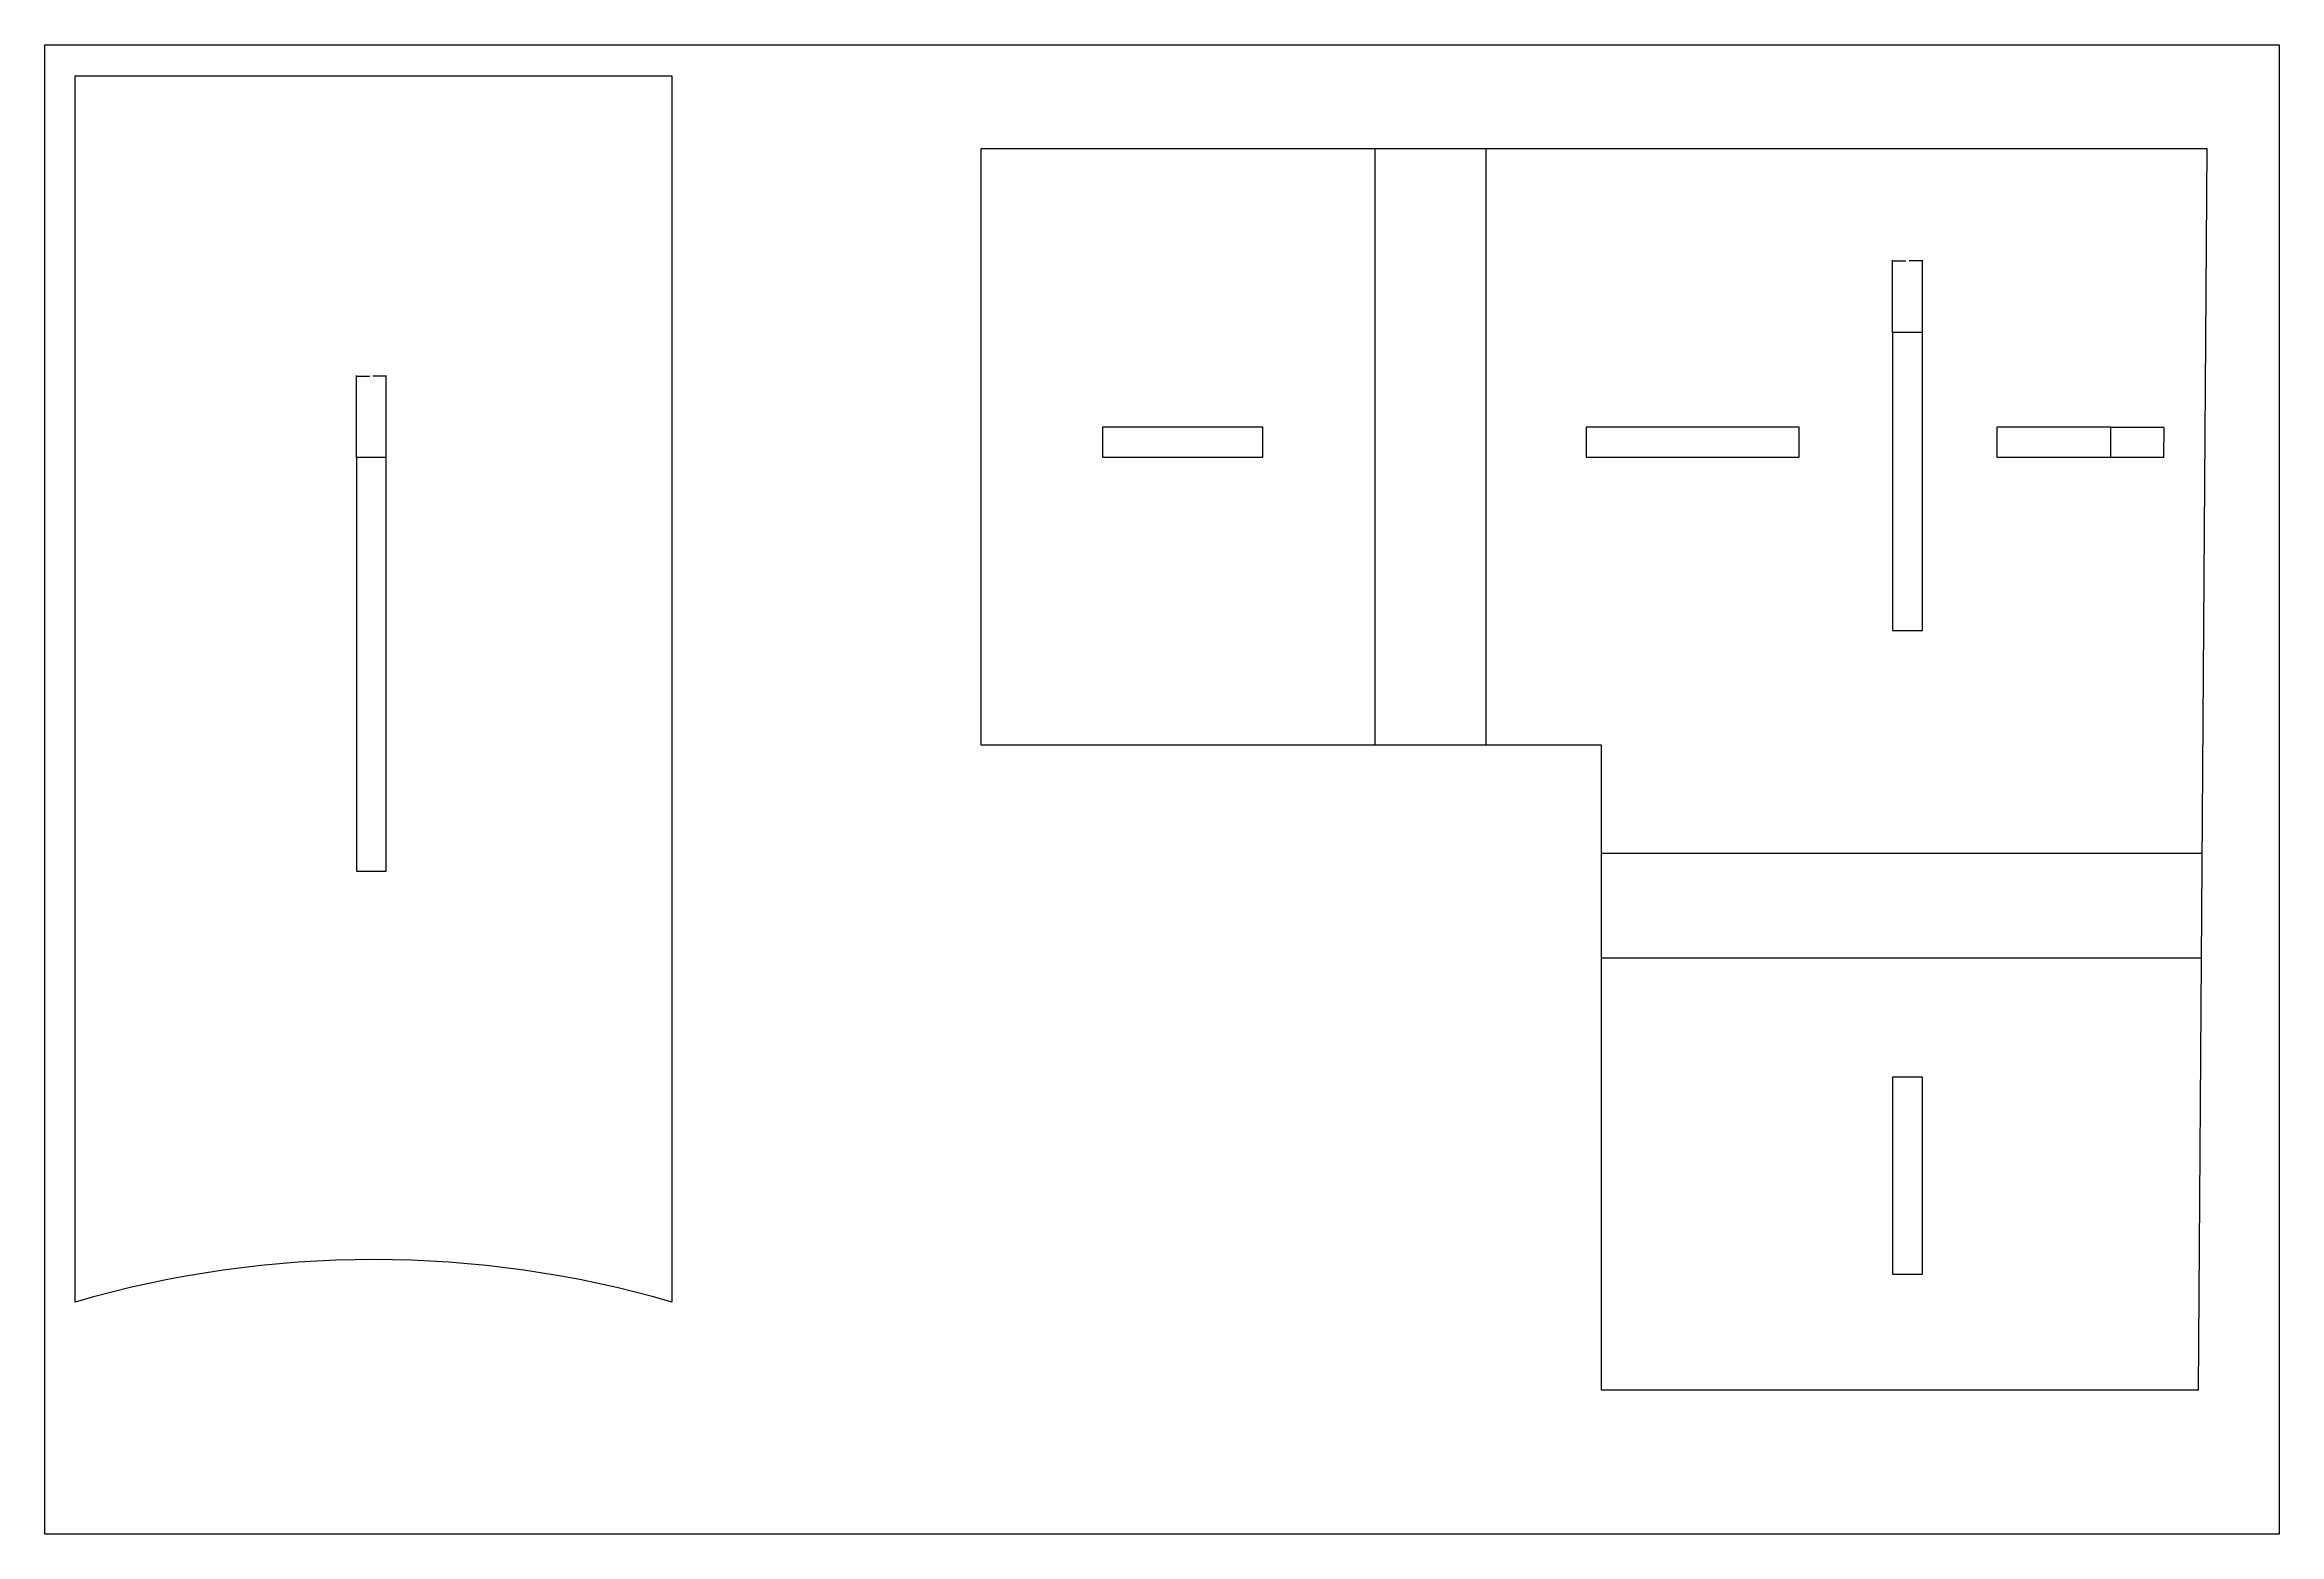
# Model space of a CAD drawing. Header units: millimetres. Extents: x -1533 to 16534, y -9814 to -2517.
# Drawn here: x 9096 to 9996, y -6211 to -5611 of the extents above; entities that cross this region are included whole.
import ezdxf

# ---------------------------------------------------------------- set-up
doc = ezdxf.new("R2010")
doc.units = ezdxf.units.MM
doc.header["$MEASUREMENT"] = 0
for name, color, linetype, true_color in [('90X60', 6, 'Continuous', 0xff00ff), ('CORTE', 7, 'Continuous', 0x0000bf), ('GRABADO', 1, 'Continuous', 0xff0000)]:
    doc.layers.add(name, color=color, linetype=linetype, true_color=true_color)
doc.dimstyles.get("Standard").update_dxf_attribs({"dimtxt": 0.18, "dimasz": 0.18, "dimexe": 0.18, "dimexo": 0.0625, "dimgap": 0.09, "dimtad": 0, "dimtih": 1, "dimtoh": 1, "dimdec": 4, "dimzin": 0, "dimdsep": 46, "dimtxsty": 'Standard', "dimcen": 0.09, "dimadec": 0, "dimazin": 0, "dimtfac": 1, "dimtdec": 4, "dimtofl": 0, "dimtmove": 0, "dimatfit": 3, "dimfxl": 0, "dimtolj": 1, "dimtzin": 0, "dimarcsym": 0})

# ---------------------------------------------------------------- blocks, each defined once
blk = doc.blocks.new('*D32')
at = {"layer": 'CORTE', "color": 0, "lineweight": -2}
for p, q in [((9840.31, -5726.5), (9840.31, -5697.45)), ((9840.49, -5697.63), (9845.71, -5697.63)), ((9852.15, -5697.63), (9846.93, -5697.63)), ((9852.33, -5726.5), (9852.33, -5697.45))]:
    blk.add_line(p, q, dxfattribs=at)
at = {"layer": 'CORTE', "color": 0}
for points in [[(9840.49, -5697.6), (9840.49, -5697.66), (9840.31, -5697.63)], [(9852.15, -5697.66), (9852.15, -5697.6), (9852.33, -5697.63)]]:
    blk.add_solid(points, dxfattribs=at)
at = {"layer": 'Defpoints', "color": 0}
for p in [(9840.31, -5697.63), (9840.31, -5726.56), (9852.33, -5726.56)]:
    blk.add_point(p, dxfattribs=at)
at = {"layer": 'CORTE', "color": 0, "insert": (9846.32, -5697.63), "char_height": 0.18, "attachment_point": 5}
blk.add_mtext('\\A1;12.0226', dxfattribs=at)
blk = doc.blocks.new('*D33')
at = {"layer": 'CORTE', "color": 0, "lineweight": -2}
for p, q in [((9928.25, -5764.7), (9949.68, -5764.7)), ((9949.5, -5764.88), (9949.5, -5770.54)), ((9928.25, -5776.73), (9949.68, -5776.73)), ((9949.5, -5776.55), (9949.5, -5770.9))]:
    blk.add_line(p, q, dxfattribs=at)
at = {"layer": 'CORTE', "color": 0}
for points in [[(9949.53, -5764.88), (9949.47, -5764.88), (9949.5, -5764.7)], [(9949.47, -5776.55), (9949.53, -5776.55), (9949.5, -5776.73)]]:
    blk.add_solid(points, dxfattribs=at)
at = {"layer": 'Defpoints', "color": 0}
for p in [(9928.19, -5764.7), (9928.19, -5776.73), (9949.5, -5776.73)]:
    blk.add_point(p, dxfattribs=at)
at = {"layer": 'CORTE', "color": 0, "insert": (9949.5, -5770.72), "char_height": 0.18, "attachment_point": 5}
blk.add_mtext('\\A1;12.0226', dxfattribs=at)
blk = doc.blocks.new('*D36')
at = {"layer": 'CORTE', "color": 0, "lineweight": -2}
for p, q in [((9221.63, -5776.86), (9221.63, -5743.89)), ((9221.81, -5744.07), (9227.03, -5744.07)), ((9233.47, -5744.07), (9228.25, -5744.07)), ((9233.65, -5776.86), (9233.65, -5743.89))]:
    blk.add_line(p, q, dxfattribs=at)
at = {"layer": 'CORTE', "color": 0}
for points in [[(9221.81, -5744.04), (9221.81, -5744.1), (9221.63, -5744.07)], [(9233.47, -5744.1), (9233.47, -5744.04), (9233.65, -5744.07)]]:
    blk.add_solid(points, dxfattribs=at)
at = {"layer": 'Defpoints', "color": 0}
for p in [(9221.63, -5744.07), (9221.63, -5776.92), (9233.65, -5776.92)]:
    blk.add_point(p, dxfattribs=at)
at = {"layer": 'CORTE', "color": 0, "insert": (9227.64, -5744.07), "char_height": 0.18, "attachment_point": 5}
blk.add_mtext('\\A1;12.0226', dxfattribs=at)

msp = doc.modelspace()

# ---------------------------------------------------------------- linework, layer by layer
at = {"layer": '90X60'}
for p, q in [((9096.06501, -6210.60452), (9096.06501, -5610.60452)), ((9096.06501, -5610.60452), (9996.06501, -5610.60452)), ((9996.06501, -5610.60452), (9996.06501, -6210.60452)), ((9996.06501, -6210.60452), (9096.06501, -6210.60452))]:
    msp.add_line(p, q, dxfattribs=at)
at = {"layer": 'CORTE'}
for p, q in [((9108.36269, -6117.03364), (9108.36269, -5623.13196)), ((9108.36269, -5623.13196), (9348.66437, -5623.13196)), ((9348.66437, -5623.13196), (9348.66437, -6117.03364)), ((9473.22322, -5652.47968), (9966.8916, -5652.47968)), ((9473.22322, -5892.78136), (9473.22322, -5652.47968)), ((9966.8916, -5652.47968), (9963.33408, -6152.60863)), ((9840.30716, -5726.55934), (9840.30716, -5846.50485)), ((9852.32974, -5726.55934), (9840.30716, -5726.55934)), ((9852.32974, -5846.50485), (9852.32974, -5726.55934)), ((9522.12545, -5764.70479), (9522.12545, -5776.72736)), ((9586.66621, -5764.70479), (9522.12545, -5764.70479)), ((9586.66621, -5776.72736), (9586.66621, -5764.70479)), ((9716.89835, -5764.70479), (9716.89835, -5776.72736)), ((9802.74101, -5764.70479), (9716.89835, -5764.70479)), ((9802.74101, -5776.72736), (9802.74101, -5764.70479)), ((9928.19075, -5764.70479), (9882.33564, -5764.70479)), ((9882.33564, -5764.70479), (9882.33564, -5776.72736)), ((9928.19075, -5776.72736), (9928.19075, -5764.70479)), ((9233.65369, -5776.91794), (9221.63111, -5776.91794)), ((9221.63111, -5776.91794), (9221.63111, -5943.4475)), ((9233.65369, -5943.4475), (9233.65369, -5776.91794)), ((9522.12545, -5776.72736), (9586.66621, -5776.72736)), ((9716.89835, -5776.72736), (9802.74101, -5776.72736)), ((9882.33564, -5776.72736), (9928.19075, -5776.72736)), ((9840.30716, -5846.50485), (9852.32974, -5846.50485)), ((9723.0324, -5892.78136), (9473.22322, -5892.78136)), ((9723.0324, -6152.60863), (9723.0324, -5892.78136)), ((9221.63111, -5943.4475), (9233.65369, -5943.4475)), ((9840.30716, -6026.42312), (9840.30716, -6105.88702)), ((9852.32974, -6026.42312), (9840.30716, -6026.42312)), ((9852.32974, -6105.88702), (9852.32974, -6026.42312)), ((9840.30716, -6105.88702), (9852.32974, -6105.88702)), ((9963.33408, -6152.60863), (9723.0324, -6152.60863))]:
    msp.add_line(p, q, dxfattribs=at)
msp.add_arc((9228.51353, -6531.40262), 431.43699, 73.82990247, 106.17009753, dxfattribs=at)
at = {"layer": 'GRABADO'}
for p, q in [((9631.73822, -5652.47968), (9631.73822, -5892.78136)), ((9676.47444, -5652.47968), (9676.47444, -5892.78136)), ((9723.0324, -5936.30178), (9964.86679, -5936.30178)), ((9723.0324, -5978.40881), (9964.5732, -5978.40881))]:
    msp.add_line(p, q, dxfattribs=at)

# ---------------------------------------------------------------- dimensions: what is measured, and where the dimension line sits
at = {"layer": 'CORTE'}
for base, p1, p2, picture, middle in [((9840.30716, -5697.63467), (9852.32974, -5726.55934), (9840.30716, -5726.55934), '*D32', (9846.31845, -5697.63467)), ((9221.63111, -5744.07013), (9233.65369, -5776.91794), (9221.63111, -5776.91794), '*D36', (9227.6424, -5744.07013))]:
    dim = msp.add_linear_dim(base=base, p1=p1, p2=p2, dimstyle='Standard', dxfattribs=at)
    dim.commit()
    dim.dimension.update_dxf_attribs({"geometry": picture, "text_midpoint": middle})
dim = msp.add_linear_dim(base=(9949.50154, -5776.72736), p1=(9928.19075, -5764.70479), p2=(9928.19075, -5776.72736), angle=90, dimstyle='Standard', dxfattribs=at)
dim.commit()
dim.dimension.update_dxf_attribs({"geometry": '*D33', "text_midpoint": (9949.50154, -5770.71607)})

doc.saveas('drawing.dxf')
